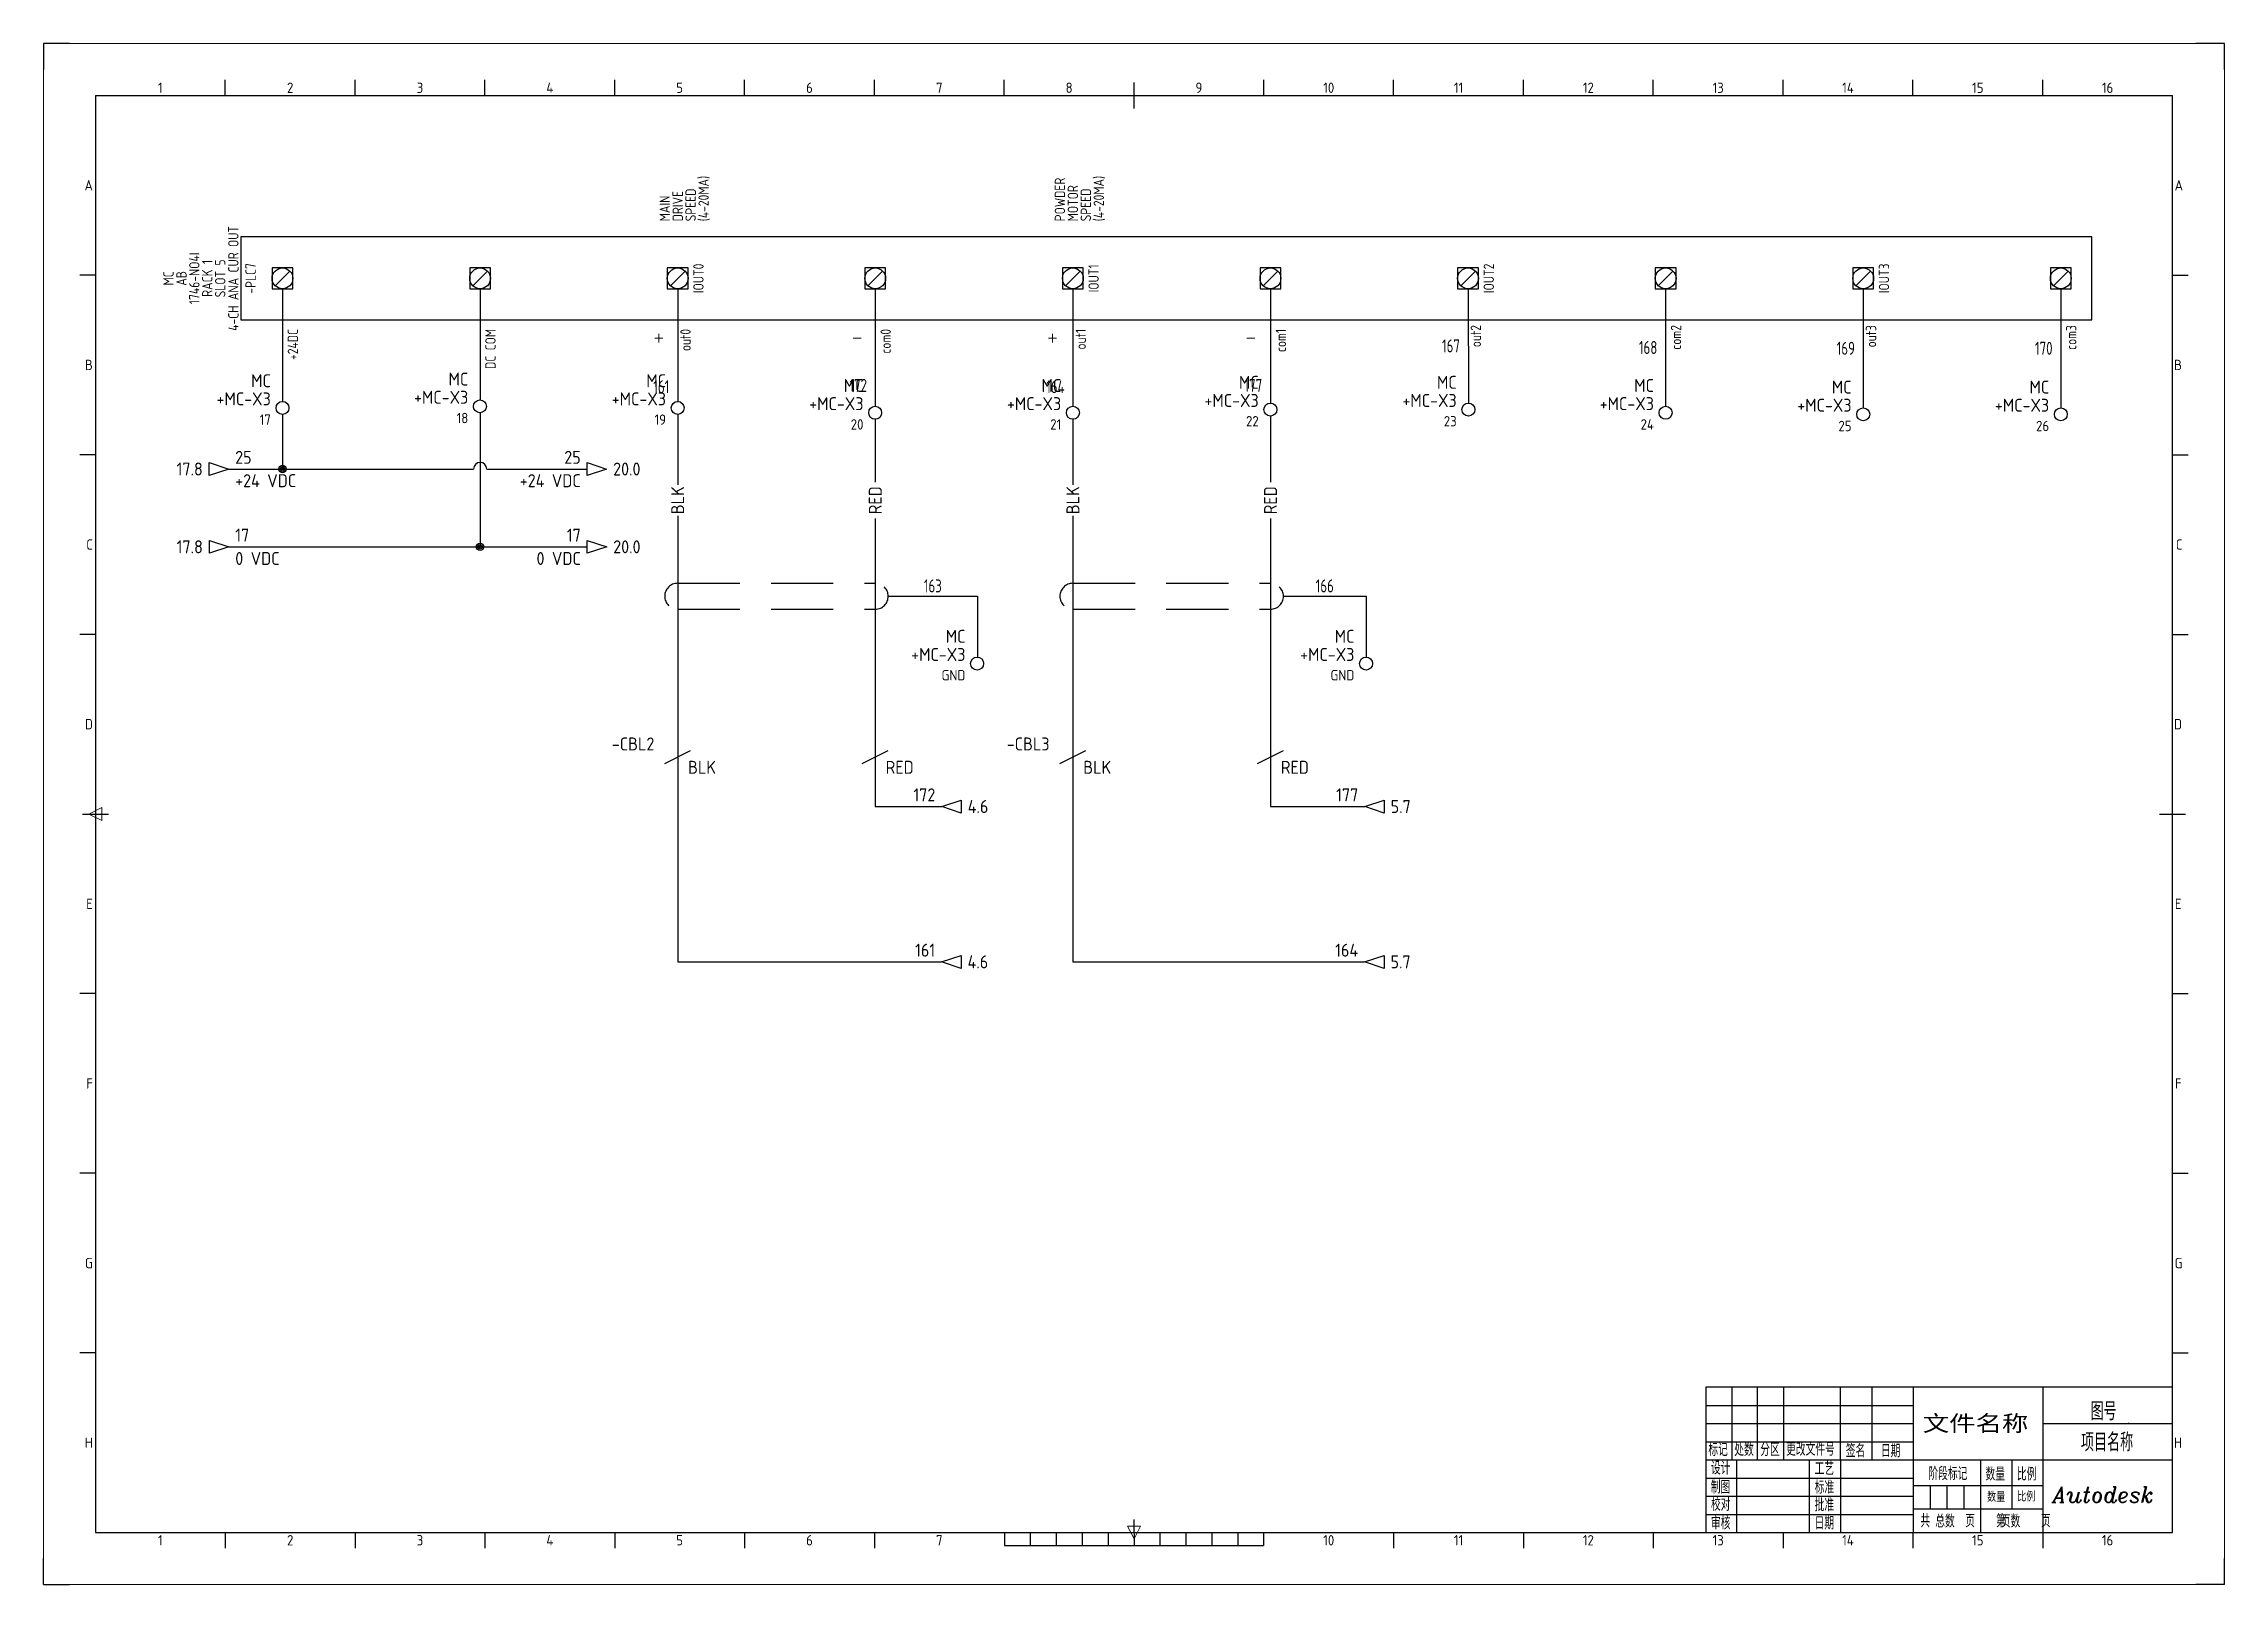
# Model space of a CAD drawing. Header units: millimetres. Extents: x 0 to 841, y 0 to 594.
import ezdxf
from ezdxf.enums import TextEntityAlignment as Align

# ---------------------------------------------------------------- set-up
doc = ezdxf.new("R2010")
doc.units = ezdxf.units.MM
doc.header["$LTSCALE"] = 12
doc.linetypes.add('DASHED', pattern=[0.75, 0.5, -0.25])
for name, color, linetype in [('AE_BOR', 1, 'Continuous'), ('BLK_1.0mm^2', 7, 'Continuous'), ('BLU_1.0mm^2', 5, 'Continuous'), ('DESC', 150, 'Continuous'), ('GRN_1.0mm^2', 3, 'Continuous'), ('GRN_2.5mm^2', 3, 'Continuous'), ('GRY_0.5mm^2', 9, 'Continuous'), ('LINK', 9, 'DASHED'), ('LOC', 8, 'Continuous'), ('MISC', 7, 'Continuous'), ('RED_1.0mm^2', 1, 'Continuous'), ('SYMS', 7, 'Continuous'), ('TAGS', 150, 'Continuous'), ('TERMS', 123, 'Continuous'), ('WIRENO', 72, 'Continuous'), ('WIREREF', 52, 'Continuous'), ('WIREREF_DEST', 52, 'Continuous'), ('XREF', 7, 'Continuous'), ('图框_外框线', 7, 'Continuous'), ('图框_标题栏属性', 1, 'Continuous'), ('图框_标题栏文字', 6, 'Continuous')]:
    doc.layers.add(name, color=color, linetype=linetype)
doc.styles.get("Standard").update_dxf_attribs({"font": 'txt.shx', "bigfont": 'gbcbig.shx'})
doc.styles.add('WD', font='romans.shx', dxfattribs={"bigfont": 'gbcbig.shx'})
doc.styles.add('WD_IEC', font='isocp2.shx', dxfattribs={"width": 0.9, "height": 4, "bigfont": 'gbcbig.shx'})
doc.styles.add('工程字', font='gbenor.shx', dxfattribs={"bigfont": 'gbcbig.shx'})

msp = doc.modelspace()

# ---------------------------------------------------------------- texts
at = {"layer": 'SYMS', "ltscale": 4}
for s, p in [('+', (235, 478.75)), ('-', (311.5, 478.75)), ('+', (386.88, 478.75)), ('-', (463.38, 478.75))]:
    msp.add_text(s, height=4, dxfattribs=at).set_placement(p)

# ---------------------------------------------------------------- blocks, each defined once
blk = doc.blocks.new('gb_a1')
for p, q in [((20, 574), (20, 20)), ((20, 574), (821, 574)), ((821, 20), (821, 574)), ((20, 20), (821, 20))]:
    blk.add_line(p, q)
at = {"layer": 'AE_BOR', "lineweight": 30}
for p, q in [((10, 594), (0, 594)), ((0, 594), (0, 584)), ((841, 594), (830, 594)), ((841, 584), (841, 594)), ((0, 0), (0, 10)), ((841, 0), (841, 10)), ((0, 0), (10, 0)), ((841, 0), (830, 0))]:
    blk.add_line(p, q, dxfattribs=at)
at = {"layer": 'AE_BOR', "color": 1, "lineweight": 15}
for p, q in [((0, 594), (841, 594)), ((0, 0), (0, 594)), ((841, 594), (841, 0)), ((17.5, 297), (22.5, 299.5)), ((22.5, 294.5), (17.5, 297)), ((22.5, 299.5), (22.5, 294.5)), ((420.5, 17.5), (418, 22.5)), ((418, 22.5), (423, 22.5)), ((423, 22.5), (420.5, 17.5)), ((841, 0), (0, 0))]:
    blk.add_line(p, q, dxfattribs=at)
at = {"layer": 'AE_BOR'}
for p, q in [((70.0625, 574), (70.0625, 580)), ((120.125, 574), (120.125, 580)), ((170.1875, 574), (170.1875, 580)), ((220.25, 574), (220.25, 580)), ((270.3125, 574), (270.3125, 580)), ((320.375, 574), (320.375, 580)), ((370.4375, 574), (370.4375, 580)), ((470.5625, 574), (470.5625, 580)), ((520.625, 574), (520.625, 580)), ((570.6875, 574), (570.6875, 580)), ((620.75, 574), (620.75, 580)), ((670.8125, 574), (670.8125, 580)), ((720.875, 574), (720.875, 580)), ((770.9375, 574), (770.9375, 580)), ((20, 504.75), (14, 504.75)), ((821, 504.75), (827, 504.75)), ((20, 435.5), (14, 435.5)), ((821, 435.5), (827, 435.5)), ((20, 366.25), (14, 366.25)), ((821, 366.25), (827, 366.25)), ((20, 227.75), (14, 227.75)), ((821, 227.75), (827, 227.75)), ((20, 158.5), (14, 158.5)), ((821, 158.5), (827, 158.5)), ((20, 89.25), (14, 89.25)), ((821, 89.25), (827, 89.25)), ((70.0625, 20), (70.0625, 14)), ((120.125, 20), (120.125, 14)), ((170.1875, 20), (170.1875, 14)), ((220.25, 20), (220.25, 14)), ((270.3125, 20), (270.3125, 14)), ((320.375, 20), (320.375, 14)), ((520.625, 20), (520.625, 14)), ((570.6875, 20), (570.6875, 14)), ((620.75, 20), (620.75, 14)), ((670.8125, 20), (670.8125, 14)), ((720.875, 20), (720.875, 14)), ((770.9375, 20), (770.9375, 14))]:
    blk.add_line(p, q, dxfattribs=at)
at = {"layer": 'AE_BOR', "color": 2, "lineweight": 30}
for p, q in [((420.5, 574), (420.5, 579)), ((420.5, 569), (420.5, 574)), ((15, 297), (25, 297)), ((816, 297), (826, 297)), ((370.5, 20), (370.5, 15)), ((380.5, 20), (380.5, 15)), ((390.5, 20), (390.5, 15)), ((400.5, 20), (400.5, 15)), ((410.5, 20), (410.5, 15)), ((420.5, 20), (420.5, 25)), ((420.5, 20), (420.5, 15)), ((430.5, 20), (430.5, 15)), ((440.5, 20), (440.5, 15)), ((450.5, 20), (450.5, 15)), ((460.5, 20), (460.5, 15)), ((470.5, 20), (470.5, 15)), ((370.5, 15), (470.5, 15))]:
    blk.add_line(p, q, dxfattribs=at)
at = {"layer": 'AE_BOR', "style": 'WD_IEC'}
for s, p in [('1', (45.03125, 575)), ('2', (95.09375, 575)), ('3', (145.15625, 575)), ('4', (195.21875, 575)), ('5', (245.28125, 575)), ('6', (295.34375, 575)), ('7', (345.40625, 575)), ('8', (395.46875, 575)), ('9', (445.53125, 575)), ('10', (495.59375, 575)), ('11', (545.65625, 575)), ('12', (595.71875, 575)), ('13', (645.78125, 575)), ('14', (695.84375, 575)), ('15', (745.90625, 575)), ('16', (795.96875, 575)), ('1', (45.03125, 15)), ('2', (95.09375, 15)), ('3', (145.15625, 15)), ('4', (195.21875, 15)), ('5', (245.28125, 15)), ('6', (295.34375, 15)), ('7', (345.40625, 15)), ('10', (495.59375, 15)), ('11', (545.65625, 15)), ('12', (595.71875, 15)), ('13', (645.78125, 15)), ('14', (695.84375, 15)), ('15', (745.90625, 15)), ('16', (795.96875, 15))]:
    blk.add_text(s, height=4, dxfattribs=at).set_placement(p, align=Align.CENTER)
for s, p in [('A', (19, 539.375)), ('A', (825.04762, 539.375)), ('B', (19, 470.125)), ('B', (824.66667, 470.125)), ('C', (19, 400.875)), ('C', (824.85714, 400.875)), ('D', (19, 331.625)), ('D', (824.66667, 331.625)), ('E', (19, 262.375)), ('E', (824.47619, 262.375)), ('F', (19, 193.125)), ('F', (824.47619, 193.125)), ('G', (19, 123.875)), ('G', (824.85714, 123.875)), ('H', (19, 54.625)), ('H', (824.66667, 54.625))]:
    blk.add_text(s, height=4, dxfattribs=at).set_placement(p, align=Align.MIDDLE_RIGHT)
blk = doc.blocks.new('PLCIO_4641')
at = {"layer": 'SYMS', "ltscale": 4}
for p, q in [((-16, 16), (-16, -16)), ((697.8, 16), (-16, 16)), ((697.8, -16), (697.8, 16)), ((-16, -16), (697.8, -16))]:
    blk.add_line(p, q, dxfattribs=at)
at = {"layer": 'SYMS'}
for p, q in [((-4, 4), (-4, -4)), ((4, 4), (-4, 4)), ((-2.83, -2.83), (2.83, 2.83)), ((4, -4), (4, 4)), ((72.2, 4), (72.2, -4)), ((80.2, 4), (72.2, 4)), ((73.37, -2.83), (79.03, 2.83)), ((80.2, -4), (80.2, 4)), ((148.4, 4), (148.4, -4)), ((156.4, 4), (148.4, 4)), ((149.57, -2.83), (155.23, 2.83)), ((156.4, -4), (156.4, 4)), ((224.6, 4), (224.6, -4)), ((232.6, 4), (224.6, 4)), ((225.77, -2.83), (231.43, 2.83)), ((232.6, -4), (232.6, 4)), ((300.8, 4), (300.8, -4)), ((308.8, 4), (300.8, 4)), ((301.97, -2.83), (307.63, 2.83)), ((308.8, -4), (308.8, 4)), ((377, 4), (377, -4)), ((385, 4), (377, 4)), ((378.17, -2.83), (383.83, 2.83)), ((385, -4), (385, 4)), ((453.2, 4), (453.2, -4)), ((461.2, 4), (453.2, 4)), ((454.37, -2.83), (460.03, 2.83)), ((461.2, -4), (461.2, 4)), ((529.4, 4), (529.4, -4)), ((537.4, 4), (529.4, 4)), ((530.57, -2.83), (536.23, 2.83)), ((537.4, -4), (537.4, 4)), ((605.6, 4), (605.6, -4)), ((613.6, 4), (605.6, 4)), ((606.77, -2.83), (612.43, 2.83)), ((613.6, -4), (613.6, 4)), ((681.8, 4), (681.8, -4)), ((689.8, 4), (681.8, 4)), ((682.97, -2.83), (688.63, 2.83)), ((689.8, -4), (689.8, 4)), ((-4, -4), (4, -4)), ((72.2, -4), (80.2, -4)), ((148.4, -4), (156.4, -4)), ((224.6, -4), (232.6, -4)), ((300.8, -4), (308.8, -4)), ((377, -4), (385, -4)), ((453.2, -4), (461.2, -4)), ((529.4, -4), (537.4, -4)), ((605.6, -4), (613.6, -4)), ((681.8, -4), (689.8, -4))]:
    blk.add_line(p, q, dxfattribs=at)
for centre in [(0, 0), (76.2, 0), (152.4, 0), (228.6, 0), (304.8, 0), (381, 0), (457.2, 0), (533.4, 0), (609.6, 0), (685.8, 0)]:
    blk.add_circle(centre, 4, dxfattribs=at)
at = {"layer": 'SYMS', "style": 'WD_IEC', "width": 0.9}
for tag, p in [('DESCA03', (149.4, 22)), ('DESCB03', (154.4, 22)), ('DESCC03', (159.4, 22)), ('DESCD03', (164.4, 22)), ('DESCE03', (169.4, 22)), ('DESCA05', (301.8, 22)), ('DESCB05', (306.8, 22)), ('DESCC05', (311.8, 22)), ('DESCD05', (316.8, 22)), ('DESCE05', (321.8, 22)), ('DESCA07', (454.2, 22)), ('DESCB07', (459.2, 22)), ('DESCC07', (464.2, 22)), ('DESCD07', (469.2, 22)), ('DESCE07', (474.2, 22)), ('DESCA09', (606.6, 22)), ('DESCB09', (611.6, 22)), ('DESCC09', (616.6, 22)), ('DESCD09', (621.6, 22)), ('DESCE09', (626.6, 22))]:
    blk.add_attdef(tag, p, '', height=4, rotation=90, dxfattribs=at)
at = {"layer": 'SYMS', "style": 'WD_IEC'}
for tag, width, p in [('INST', 0.8, (-47, 0)), ('LOC', 0.8, (-42, 0)), ('MFG', 0.8, (-37, 0)), ('CAT', 0.8, (-32, 0)), ('LINE1', 0.9, (-27, 0)), ('LINE2', 0.9, (-22, 0)), ('DESC', 0.9, (-16.95, 0)), ('TAG', 0.8, (-10.29, 0)), ('TERM01', 0.9, (-5, 0)), ('TERM02', 0.9, (70.2, 0)), ('TERM03', 0.9, (146.4, 0)), ('TERM04', 0.9, (222.6, 0)), ('TERM05', 0.9, (298.8, 0)), ('TERM06', 0.9, (375, 0)), ('TERM07', 0.9, (451.2, 0)), ('TERM08', 0.9, (527.4, 0)), ('TERM09', 0.9, (603.6, 0)), ('TERM10', 0.9, (679.8, 0))]:
    blk.add_attdef(tag, text='', height=4, rotation=90, dxfattribs=dict(at, width=width)).set_placement(p, align=Align.CENTER)
at = {"layer": 'SYMS', "style": 'WD_IEC', "width": 0.8}
for tag, p in [('TAGA03', (158.4, 0)), ('TAGA05', (310.8, 0)), ('TAGA07', (463.2, 0)), ('TAGA09', (615.6, 0))]:
    blk.add_attdef(tag, text='', height=4, rotation=90, dxfattribs=at).set_placement(p, align=Align.TOP_CENTER)
at = {"layer": 'SYMS', "linetype": 'Continuous', "style": 'WD_IEC', "width": 0.9, "flags": 9}
blk.add_attdef('ASSYCODE', text='', height=0.64, rotation=90, dxfattribs=at).set_placement((-34.28, -7.36), align=Align.CENTER)
at = {"layer": 'SYMS', "style": 'WD_IEC', "width": 0.9, "flags": 1}
for tag, p in [('X8TERM01', (0, -4)), ('X8TERM02', (76.2, -4)), ('X8TERM03', (152.4, -4)), ('X8TERM04', (228.6, -4)), ('X8TERM05', (304.8, -4)), ('X8TERM06', (381, -4)), ('X8TERM07', (457.2, -4)), ('X8TERM08', (533.4, -4)), ('X8TERM09', (609.6, -4)), ('X8TERM10', (685.8, -4))]:
    blk.add_attdef(tag, text='', height=0.64, rotation=90, dxfattribs=at).set_placement(p, align=Align.RIGHT)
at = {"layer": 'SYMS', "style": 'WD_IEC', "width": 0.9}
for tag, p in [('TERMDESC01', (2, -6)), ('TERMDESC02', (78.2, -6)), ('TERMDESC03', (153.4, -6)), ('TERMDESC04', (230.6, -6)), ('TERMDESC05', (305.8, -6)), ('TERMDESC06', (383, -6)), ('TERMDESC07', (458.2, -6)), ('TERMDESC08', (535.4, -6)), ('TERMDESC09', (610.6, -6)), ('TERMDESC10', (687.8, -6))]:
    blk.add_attdef(tag, text='', height=4, rotation=90, dxfattribs=at).set_placement(p, align=Align.TOP_RIGHT)
blk = doc.blocks.new('VW02')
for p, q in [((-2.5, -1.25), (2.5, 1.25)), ((0, 1.25), (0, -1.25))]:
    blk.add_line(p, q)
at = {"style": 'WD_IEC', "flags": 1}
for tag, height, p in [('INST', 2.5, (-4.5, 8.25)), ('LOC', 2.5, (-4.5, 4.75)), ('XREF', 2.7, (-4.5, -3.75)), ('DESC1', 2.5, (-4.5, -7.75)), ('DESC3', 2.5, (-4.5, -14.75)), ('DESC2', 2.5, (-4.5, -11.25))]:
    blk.add_attdef(tag, text='', height=height, dxfattribs=at).set_placement(p, align=Align.RIGHT)
at = {"style": 'WD_IEC'}
blk.add_attdef('TAG2', text='', height=2.5, dxfattribs=at).set_placement((-4.5, 1.25), align=Align.RIGHT)
at = {"style": 'WD_IEC', "flags": 1}
for tag, p, height in [('X4LINK', (-1, 0), 0.32), ('X2TERM01', (0, 1.25), 0.32), ('X1LINK', (1, 0), 0.32), ('X8TERM01', (0, -1.25), 0.32), ('FAMILY', (3.06, -11.76), 1)]:
    blk.add_attdef(tag, p, '', height=height, dxfattribs=at)
at = {"style": 'WD_IEC'}
blk.add_attdef('RATING1', text='', height=2.5, dxfattribs=at).set_placement((2, -2), align=Align.MIDDLE_LEFT)
blk = doc.blocks.new('VT0_LGENERIC')
at = {"style": 'WD_IEC'}
blk.add_attdef('COLOR', text='', height=2.5, rotation=90, dxfattribs=at).set_placement((0, 0), align=Align.MIDDLE_CENTER)
at = {"style": 'WD_IEC', "flags": 1}
for tag, p, height in [('X2TERM01', (0, 4), 0.16), ('X2_TINY_DOT_DONT_REMOVE', (0, 4), 0.0001), ('X8TERM01', (0, -4), 0.16), ('X8_TINY_DOT_DONT_REMOVE', (0, -4), 0.0001)]:
    blk.add_attdef(tag, p, '', height=height, rotation=90, dxfattribs=at)
blk = doc.blocks.new('HA1S1')
blk.add_lwpolyline([(0, 1.25), (3.75, 0), (0, -1.25)], close=True)
at = {"style": 'WD_IEC'}
for tag, height, flags, p in [('WIRENO', 2.5, 8, (-1.25, 1)), ('SIGCODE', 1, 1, (5, 1.8))]:
    blk.add_attdef(tag, text='', height=height, dxfattribs=dict(at, flags=flags)).set_placement(p, align=Align.RIGHT)
at = {"style": 'WD_IEC', "flags": 1}
blk.add_attdef('X4TERM01', (0, 0), '', height=0.32, dxfattribs=at)
at = {"style": 'WD_IEC'}
blk.add_attdef('XREF', text='', height=2.5, dxfattribs=at).set_placement((5, 0), align=Align.MIDDLE_LEFT)
blk.add_attdef('DESC1', text='', height=2.5, dxfattribs=at).set_placement((-1.25, -1), align=Align.TOP_RIGHT)
blk = doc.blocks.new('VW01')
for p, q in [((-2.5, -1.25), (2.5, 1.25)), ((0, 1.25), (0, -1.25))]:
    blk.add_line(p, q)
at = {"style": 'WD_IEC', "flags": 1}
for tag, height, p in [('INST', 2.5, (-4.5, 8.25)), ('LOC', 2.5, (-4.5, 4.75)), ('XREF', 2.7, (-4.5, -3.75)), ('DESC1', 2.5, (-4.5, -7.75)), ('DESC3', 2.5, (-4.5, -14.75)), ('DESC2', 2.5, (-4.5, -11.25))]:
    blk.add_attdef(tag, text='', height=height, dxfattribs=at).set_placement(p, align=Align.RIGHT)
at = {"style": 'WD_IEC'}
blk.add_attdef('TAG1', text='', height=2.5, dxfattribs=at).set_placement((-4.5, 1.25), align=Align.RIGHT)
at = {"style": 'WD_IEC', "flags": 1}
for tag, p, height in [('X4LINK', (-1, 0), 0.32), ('X2TERM01', (0, 1.25), 0.32), ('X1LINK', (1, 0), 0.32), ('X8TERM01', (0, -1.25), 0.32), ('MFG', (3.06, -7.26), 1), ('CAT', (3.06, -8.76), 1), ('ASSYCODE', (3.06, -10.26), 1), ('FAMILY', (3.06, -11.76), 1), ('CATDESC', (3.06, -13.26), 1)]:
    blk.add_attdef(tag, p, '', height=height, dxfattribs=at)
at = {"style": 'WD_IEC'}
blk.add_attdef('RATING1', text='', height=2.5, dxfattribs=at).set_placement((2, -2), align=Align.MIDDLE_LEFT)
blk = doc.blocks.new('VS0_11')
blk.add_line((0, 1.25), (0, -1.25))
at = {"linetype": 'DASHED'}
blk.add_arc((0, 0), 2.5, 90, 270, dxfattribs=at)
at = {"style": 'WD_IEC', "flags": 1}
for tag, p in [('X1LINKR', (0, 2.5)), ('X2TERM01', (0, 1.25)), ('X8TERM01', (0, -1.25)), ('X1LINKL', (0, -2.5))]:
    blk.add_attdef(tag, p, '', height=0.32, dxfattribs=at)
blk = doc.blocks.new('VS0_21')
blk.add_line((0, 1.25), (0, -1.25))
at = {"linetype": 'DASHED'}
blk.add_arc((0, 0), 2.5, 270, 90, dxfattribs=at)
at = {"style": 'WD_IEC', "flags": 1}
blk.add_attdef('X1TERMDESC02', text='', height=2, rotation=90, dxfattribs=at).set_placement((3.76, 0.25), align=Align.TOP_LEFT)
for tag, p in [('WD_NOTJUMPERED', (2.5, 1.79)), ('X1TERM02', (2.5, 0))]:
    blk.add_attdef(tag, p, '', height=0.32, rotation=90, dxfattribs=at)
for tag, p in [('X4LINKR', (0, 2.5)), ('X2TERM01', (0, 1.25)), ('X8TERM01', (0, -1.25)), ('X4LINKL', (0, -2.5))]:
    blk.add_attdef(tag, p, '', height=0.32, dxfattribs=at)
blk = doc.blocks.new('HA1D3')
blk.add_lwpolyline([(0, 0), (-3.75, -1.25), (-3.75, 1.25)], close=True)
at = {"style": 'WD_IEC'}
blk.add_attdef('XREF', text='', height=2.5, dxfattribs=at).set_placement((-5, 0), align=Align.MIDDLE_RIGHT)
at = {"style": 'WD_IEC', "flags": 1}
blk.add_attdef('SIGCODE', text='', height=1, dxfattribs=at).set_placement((-2.5, 1.8), align=Align.RIGHT)
at = {"style": 'WD_IEC'}
for tag, p, height, flags in [('X1TERM01', (0, 0), 0.32, 1), ('WIRENO', (1.25, 1), 2.5, 8)]:
    blk.add_attdef(tag, p, '', height=height, dxfattribs=dict(at, flags=flags))
blk.add_attdef('DESC1', text='', height=2.5, dxfattribs=at).set_placement((1.25, -1), align=Align.TOP_LEFT)
blk = doc.blocks.new('WD_WNV')
at = {"linetype": 'Continuous', "style": 'WD_IEC', "width": 0.8}
blk.add_attdef('WIRENO', text='', height=2.5, dxfattribs=at).set_placement((-1.6, 0), align=Align.MIDDLE_RIGHT)
at = {"style": 'WD_IEC', "flags": 1}
for tag, p in [('W08USER', (-1, 0.375)), ('W04USER', (-1, 0.875)), ('W05USER', (-1, 0.75)), ('W09USER', (-1, 0.25)), ('W03USER', (-1, 1)), ('W06USER', (-1, 0.625)), ('W07USER', (-1, 0.5)), ('W02USER', (-1, 1.125)), ('W01USER', (-1, 1.25)), ('W10USER', (-1, 0.125))]:
    blk.add_attdef(tag, text='', height=0.08, dxfattribs=at).set_placement(p, align=Align.CENTER)
blk = doc.blocks.new('WD_WNH')
at = {"linetype": 'Continuous', "style": 'WD_IEC', "width": 0.8}
blk.add_attdef('WIRENO', text='', height=2.5, dxfattribs=at).set_placement((0, 0.75), align=Align.CENTER)
at = {"style": 'WD_IEC', "flags": 1}
for tag, p in [('W08USER', (0, 0.375)), ('W04USER', (0, 0.875)), ('W05USER', (0, 0.75)), ('W09USER', (0, 0.25)), ('W03USER', (0, 1)), ('W06USER', (0, 0.625)), ('W07USER', (0, 0.5)), ('W02USER', (0, 1.125)), ('W01USER', (0, 1.25)), ('W10USER', (0, 0.125))]:
    blk.add_attdef(tag, text='', height=0.08, dxfattribs=at).set_placement(p, align=Align.CENTER)
blk = doc.blocks.new('HA1D1')
blk.add_lwpolyline([(0, 0), (3.75, 1.25), (3.75, -1.25)], close=True)
at = {"style": 'WD_IEC'}
for tag, height, flags, p in [('WIRENO', 2.5, 8, (-1.25, 1)), ('SIGCODE', 1, 1, (5, 1.8))]:
    blk.add_attdef(tag, text='', height=height, dxfattribs=dict(at, flags=flags)).set_placement(p, align=Align.RIGHT)
at = {"style": 'WD_IEC', "flags": 1}
blk.add_attdef('X4TERM01', (0, 0), '', height=0.32, dxfattribs=at)
at = {"style": 'WD_IEC'}
blk.add_attdef('XREF', text='', height=2.5, dxfattribs=at).set_placement((5, 0), align=Align.MIDDLE_LEFT)
blk.add_attdef('DESC1', text='', height=2.5, dxfattribs=at).set_placement((-1.25, -1), align=Align.TOP_RIGHT)
blk = doc.blocks.new('CorpLogoBlock')
at = {"insert": (-46.09, 17.54), "char_height": 6, "width": 37.2055, "attachment_point": 1, "style": '工程字'}
blk.add_mtext('{\\Fitalic|c0;Autodesk}', dxfattribs=at)
blk = doc.blocks.new('GB_TitleBlock')
at = {"lineweight": -3}
for p, q in [((-50, 42), (0, 42)), ((-50, 28), (0, 28))]:
    blk.add_line(p, q, dxfattribs=at)
blk.add_point((-16.99, 42), dxfattribs=at)
at = {"layer": '图框_外框线'}
for p, q in [((-170, 56), (-170, 28)), ((-160, 28), (-160, 56)), ((-150, 56), (-150, 28)), ((-128, 28), (-128, 56)), ((-116, 56), (-116, 28)), ((-100, 56), (-100, 0)), ((-50, 56), (-50, 0)), ((-180, 49), (-100, 49)), ((-180, 42), (-100, 42)), ((-180, 35), (-100, 35)), ((-180, 28), (-50, 28)), ((-168, 0), (-168, 28)), ((-140, 0), (-140, 28)), ((-128, 28), (-128, 0)), ((-74, 28), (-74, 0)), ((-62, 28), (-62, 9)), ((-180, 21), (-100, 21)), ((-50, 18), (-100, 18)), ((-93.5, 18), (-93.5, 9)), ((-87, 18), (-87, 9)), ((-80.5, 18), (-80.5, 9)), ((-180, 14), (-100, 14)), ((-50, 9), (-100, 9)), ((-180, 7), (-100, 7))]:
    blk.add_line(p, q, dxfattribs=at)
blk.add_lwpolyline([(0, 56), (-180, 56), (-180, 0), (0, 0), (0, 56)], dxfattribs=at)
at = {"style": 'WD', "flags": 1}
blk.add_attdef('WD_TB', (-168.38, 50.46), '', height=2, dxfattribs=at)
at = {"layer": '图框_标题栏属性', "style": '工程字'}
for tag, p in [('REV3', (-179.58, 50.91)), ('REV2', (-179.43, 43.49)), ('REV1', (-179.43, 36.77))]:
    blk.add_attdef(tag, p, '', height=3, dxfattribs=at)
for tag, height, width, p, p2 in [('REV3DET', 3, 13.288798, (-148.76, 50.77), (-130.49, 50.77)), ('BY3', 3, 6.930672, (-126.95, 50.77), (-117.42, 50.77)), ('RD3', 3, 9.096075, (-114.66, 50.77), (-102.16, 50.77)), ('REV2DET', 3, 1.39216, (-148.76, 43.77), (-130.49, 43.77)), ('BY2', 3, 6.930672, (-126.95, 43.77), (-117.42, 43.77)), ('RD2', 3, 9.096075, (-114.66, 43.77), (-102.16, 43.77)), ('文件名称', 7, 2.04191, (-96.3, 38.33), (-55.63, 38.33)), ('REV1DET', 3, 13.288798, (-148.76, 36.77), (-130.49, 36.77)), ('BY1', 3, 6.930672, (-126.95, 36.77), (-117.42, 36.77)), ('RD1', 3, 9.096075, (-114.66, 36.77), (-102.16, 36.77))]:
    blk.add_attdef(tag, text='', height=height, dxfattribs=dict(at, width=width)).set_placement(p, p2, align=Align.FIT)
for tag, p in [('图号', (-26.57, 46.93)), ('项目名称', (-25.25, 35.16))]:
    blk.add_attdef(tag, text='', height=7, dxfattribs=at).set_placement(p, align=Align.MIDDLE)
at = {"layer": '图框_标题栏属性', "lineweight": -3}
for tag, p in [('设计', (-163.59, 22.3)), ('工艺', (-123.59, 22.3)), ('制图', (-163.59, 15.3)), ('标准', (-123.59, 15.3)), ('校对', (-163.59, 8.3)), ('批准', (-123.59, 8.3)), ('审核', (-163.59, 1.3)), ('日期', (-123.59, 1.3))]:
    blk.add_attdef(tag, p, '', height=5, dxfattribs=at)
at = {"layer": '图框_标题栏属性', "style": '工程字'}
for tag, height, p in [('数量', 3.5, (-68.02, 13.58)), ('比例', 3.5, (-56.4, 13.74)), ('总数', 5, (-87.74, 4.36)), ('页数', 5, (-62.45, 4.36))]:
    blk.add_attdef(tag, text='', height=height, dxfattribs=at).set_placement(p, align=Align.MIDDLE_CENTER)
at = {"layer": '图框_标题栏文字', "style": '工程字'}
for s, p in [('标记', (-179, 29.44)), ('处数', (-169, 29.44)), ('分区', (-159, 29.44)), ('更改文件号', (-149, 29.59)), ('签名', (-126, 29)), ('日期', (-112.47, 28.98)), ('设计', (-177.99, 22.35)), ('工艺', (-138.02, 22.15)), ('阶段标记', (-94.11, 20.2)), ('数量', (-72.11, 20)), ('比例', (-60, 20)), ('制图', (-178.04, 15.02)), ('标准', (-137.99, 14.92)), ('校对', (-177.99, 8.33)), ('批准', (-138.02, 8.15)), ('审核', (-177.99, 1.15)), ('日期', (-138.02, 1.15)), ('共     页   第     页', (-97.24, 2))]:
    blk.add_text(s, height=5, dxfattribs=at).set_placement(p)
blk = doc.blocks.new('wddot')
for radius in [0.72, 0.449, 0.223]:
    blk.add_circle((0, 0), radius)
blk = doc.blocks.new('VT0002')
blk.add_circle((0, 0), 1.25)
at = {"style": 'WD_IEC'}
for tag, p in [('INST', (-2.25, 7.5)), ('LOC', (-2.25, 4))]:
    blk.add_attdef(tag, text='', height=2.5, dxfattribs=at).set_placement(p, align=Align.RIGHT)
at = {"style": 'WD_IEC', "flags": 1}
for tag, p, height in [('ASSYCODE', (2.75, 10.75), 1), ('CATDESC', (2.75, 9.25), 1), ('MFG', (2.75, 7.25), 1.5), ('CAT', (2.75, 4.75), 1.5), ('X4TERM01', (-1.25, 0), 0.32), ('X4PIN01', (-1.25, 1), 0.4), ('X4TERMDESC01', (-1.25, 0.5), 0.4), ('X2TERM01', (0, 1.25), 0.32), ('X2PIN01', (0, 2.25), 0.4), ('X2TERMDESC01', (0, 1.75), 0.4), ('X8PIN01', (0, -0.25), 0.4), ('X1TERM01', (1.25, 0), 0.32), ('X1PIN01', (1.25, 1), 0.4), ('X1TERMDESC01', (1.25, 0.5), 0.4), ('X8TERM01', (0, -1.25), 0.32), ('X8TERMDESC01', (0, -0.75), 0.4), ('STRIPSEQ', (0, -3), 0.4), ('LINKTERM', (0, -2), 0.4)]:
    blk.add_attdef(tag, p, '', height=height, dxfattribs=at)
at = {"style": 'WD_IEC', "flags": 8}
for tag, height, p in [('TAGSTRIP', 2.5, (-2.25, 0.5)), ('TERM01', 2, (-2.25, -3.25))]:
    blk.add_attdef(tag, text='', height=height, dxfattribs=at).set_placement(p, align=Align.RIGHT)

# ---------------------------------------------------------------- linework, layer by layer
at = {"layer": 'BLK_1.0mm^2', "ltscale": 4}
for p, q in [((244.52, 451.04), (244.52, 423.96)), ((396.93, 449.19), (396.93, 423.96)), ((244.52, 411.94), (244.52, 383.44)), ((396.93, 411.94), (396.93, 383.44)), ((244.52, 378.44), (244.52, 321.5)), ((396.93, 378.44), (396.93, 321.5)), ((244.52, 316.5), (244.52, 240)), ((396.93, 316.5), (396.93, 240)), ((244.52, 240), (346.32, 240)), ((396.93, 240), (509.44, 240))]:
    msp.add_line(p, q, dxfattribs=at)
at = {"layer": 'BLU_1.0mm^2', "ltscale": 4}
for p, q in [((92.12, 451.04), (92.12, 430)), ((71.38, 430), (165.79, 430)), ((170.87, 430), (209.63, 430))]:
    msp.add_line(p, q, dxfattribs=at)
msp.add_arc((168.33, 430), 2.54, 0, 180, dxfattribs=at)
at = {"layer": 'GRN_1.0mm^2', "ltscale": 4}
msp.add_line((168.32, 451.66), (168.32, 400), dxfattribs=at)
at = {"layer": 'GRN_2.5mm^2'}
msp.add_line((71.41, 400), (209.66, 400), dxfattribs=at)
at = {"layer": 'GRN_2.5mm^2', "ltscale": 4}
for p, q in [((325.73, 380.94), (360.1, 380.94)), ((360.1, 380.94), (360.1, 357.5)), ((478.12, 380.94), (510, 380.94)), ((510, 380.94), (510, 357.5))]:
    msp.add_line(p, q, dxfattribs=at)
at = {"layer": 'GRY_0.5mm^2', "ltscale": 4}
for p, q in [((92.12, 499.5), (92.12, 456.04)), ((168.32, 499.5), (168.32, 456.66)), ((244.52, 499.5), (244.52, 456.04)), ((320.73, 499.5), (320.73, 454.19)), ((396.93, 499.5), (396.93, 454.19)), ((473.12, 499.5), (473.13, 455.42)), ((549.32, 499.5), (549.45, 455.42)), ((625.52, 499.5), (625.52, 454.19)), ((701.73, 499.5), (701.73, 453.59)), ((777.93, 499.5), (777.93, 453.59))]:
    msp.add_line(p, q, dxfattribs=at)
at = {"layer": 'LINK', "ltscale": 4}
for points in [[(244.52, 385.94), (320.73, 385.94)], [(396.93, 385.94), (473.12, 385.94)], [(244.52, 375.94), (320.73, 375.94)], [(396.93, 375.94), (473.12, 375.94)]]:
    msp.add_lwpolyline(points, dxfattribs=at)
at = {"layer": 'RED_1.0mm^2', "ltscale": 4}
for p, q in [((320.73, 449.19), (320.73, 424.95)), ((473.12, 450.42), (473.13, 424.95)), ((320.73, 410.95), (320.73, 383.44)), ((473.13, 410.95), (473.12, 383.44)), ((320.73, 378.44), (320.73, 321.5)), ((473.12, 378.44), (473.12, 321.5)), ((320.73, 316.5), (320.73, 299.88)), ((473.12, 316.5), (473.12, 299.88)), ((320.73, 299.88), (346.38, 299.88)), ((473.12, 299.88), (509.5, 299.88))]:
    msp.add_line(p, q, dxfattribs=at)

# ---------------------------------------------------------------- block references
for name, p in [('gb_a1', (0, 0)), ('CorpLogoBlock', (821, 20))]:
    msp.add_blockref(name, p)
ref = msp.add_blockref('GB_TitleBlock', (821, 20))
ref.add_attrib('页数', '页数', dxfattribs={"layer": '图框_标题栏属性', "height": 5, "style": '工程字'}).set_placement((758.55, 24.36), align=Align.MIDDLE_CENTER)
ref.add_attrib('总数', '总数', dxfattribs={"layer": '图框_标题栏属性', "height": 5, "style": '工程字'}).set_placement((733.26, 24.36), align=Align.MIDDLE_CENTER)
ref.add_attrib('比例', '比例', dxfattribs={"layer": '图框_标题栏属性', "height": 3.5, "style": '工程字'}).set_placement((764.6, 33.74), align=Align.MIDDLE_CENTER)
ref.add_attrib('数量', '数量', dxfattribs={"layer": '图框_标题栏属性', "height": 3.5, "style": '工程字'}).set_placement((752.98, 33.58), align=Align.MIDDLE_CENTER)
ref.add_attrib('项目名称', '项目名称', dxfattribs={"layer": '图框_标题栏属性', "height": 7, "style": '工程字'}).set_placement((795.75, 55.16), align=Align.MIDDLE)
ref.add_attrib('图号', '图号', dxfattribs={"layer": '图框_标题栏属性', "height": 7, "style": '工程字'}).set_placement((794.43, 66.93), align=Align.MIDDLE)
ref.add_attrib('文件名称', '文件名称', dxfattribs={"layer": '图框_标题栏属性', "height": 7, "style": '工程字', "width": 2.04191}).set_placement((724.7, 58.33), (765.37, 58.33), align=Align.FIT)
at = {"layer": 'SYMS', "ltscale": 4}
ref = msp.add_blockref('PLCIO_4641', (92.12, 503.5), dxfattribs=at)
ref.add_attrib('TERMDESC01', '+24DC', dxfattribs={"layer": 'TERMS', "height": 4, "rotation": 90, "style": 'WD_IEC', "width": 0.9}).set_placement((94.12, 484), align=Align.TOP_RIGHT)
ref.add_attrib('LINE1', 'RACK 1', dxfattribs={"layer": 'MISC', "height": 4, "rotation": 90, "style": 'WD_IEC', "width": 0.9}).set_placement((65.12, 503.5), align=Align.CENTER)
ref.add_attrib('LINE2', 'SLOT 5', dxfattribs={"layer": 'MISC', "height": 4, "rotation": 90, "style": 'WD_IEC', "width": 0.9}).set_placement((70.12, 503.5), align=Align.CENTER)
ref.add_attrib('MFG', 'AB', dxfattribs={"layer": 'MISC', "height": 4, "rotation": 90, "style": 'WD_IEC', "width": 0.9}).set_placement((55.12, 503.5), align=Align.CENTER)
ref.add_attrib('LOC', 'MC', dxfattribs={"layer": 'LOC', "height": 4, "rotation": 90, "style": 'WD_IEC', "width": 0.9}).set_placement((50.12, 503.5), align=Align.CENTER)
ref.add_attrib('CAT', '1746-NO4I', dxfattribs={"layer": 'MISC', "height": 4, "rotation": 90, "style": 'WD_IEC', "width": 0.9}).set_placement((60.12, 503.5), align=Align.CENTER)
ref.add_attrib('DESC', '4-CH ANA CUR OUT', dxfattribs={"layer": 'DESC', "height": 4, "rotation": 90, "style": 'WD_IEC', "width": 0.9}).set_placement((75.18, 503.5), align=Align.CENTER)
ref.add_attrib('TAG', '-PLC7', dxfattribs={"layer": 'TAGS', "height": 4, "rotation": 90, "style": 'WD_IEC', "width": 0.9}).set_placement((81.84, 503.5), align=Align.CENTER)
ref.add_attrib('TERMDESC02', 'DC COM', dxfattribs={"layer": 'TERMS', "height": 4, "rotation": 90, "style": 'WD_IEC', "width": 0.9}).set_placement((170.32, 484), align=Align.TOP_RIGHT)
ref.add_attrib('TAGA03', 'IOUT0', dxfattribs={"layer": 'TAGS', "height": 4, "rotation": 90, "style": 'WD_IEC', "width": 0.9}).set_placement((250.53, 503.5), align=Align.TOP_CENTER)
ref.add_attrib('DESCA03', 'MAIN', (241.53, 525.5), dxfattribs={"layer": 'DESC', "height": 4, "rotation": 90, "style": 'WD_IEC', "width": 0.9})
ref.add_attrib('DESCB03', 'DRIVE', (246.53, 525.5), dxfattribs={"layer": 'DESC', "height": 4, "rotation": 90, "style": 'WD_IEC', "width": 0.9})
ref.add_attrib('TERMDESC03', 'out0', dxfattribs={"layer": 'TERMS', "height": 4, "rotation": 90, "style": 'WD_IEC', "width": 0.9}).set_placement((245.53, 484), align=Align.TOP_RIGHT)
ref.add_attrib('DESCC03', 'SPEED', (251.53, 525.5), dxfattribs={"layer": 'DESC', "height": 4, "rotation": 90, "style": 'WD_IEC', "width": 0.9})
ref.add_attrib('DESCD03', '(4-20MA)', (256.52, 525.5), dxfattribs={"layer": 'DESC', "height": 4, "rotation": 90, "style": 'WD_IEC', "width": 0.9})
ref.add_attrib('TERMDESC04', 'com0', dxfattribs={"layer": 'TERMS', "height": 4, "rotation": 90, "style": 'WD_IEC', "width": 0.9}).set_placement((322.73, 484), align=Align.TOP_RIGHT)
ref.add_attrib('TAGA05', 'IOUT1', dxfattribs={"layer": 'TAGS', "height": 4, "rotation": 90, "style": 'WD_IEC', "width": 0.9}).set_placement((402.93, 503.5), align=Align.TOP_CENTER)
ref.add_attrib('DESCA05', 'POWDER', (393.93, 525.5), dxfattribs={"layer": 'DESC', "height": 4, "rotation": 90, "style": 'WD_IEC', "width": 0.9})
ref.add_attrib('DESCB05', 'MOTOR', (398.93, 525.5), dxfattribs={"layer": 'DESC', "height": 4, "rotation": 90, "style": 'WD_IEC', "width": 0.9})
ref.add_attrib('TERMDESC05', 'out1', dxfattribs={"layer": 'TERMS', "height": 4, "rotation": 90, "style": 'WD_IEC', "width": 0.9}).set_placement((397.93, 484), align=Align.TOP_RIGHT)
ref.add_attrib('DESCC05', 'SPEED', (403.93, 525.5), dxfattribs={"layer": 'DESC', "height": 4, "rotation": 90, "style": 'WD_IEC', "width": 0.9})
ref.add_attrib('DESCD05', '(4-20MA)', (408.93, 525.5), dxfattribs={"layer": 'DESC', "height": 4, "rotation": 90, "style": 'WD_IEC', "width": 0.9})
ref.add_attrib('TERMDESC06', 'com1', dxfattribs={"layer": 'TERMS', "height": 4, "rotation": 90, "style": 'WD_IEC', "width": 0.9}).set_placement((475.12, 484), align=Align.TOP_RIGHT)
ref.add_attrib('TAGA07', 'IOUT2', dxfattribs={"layer": 'TAGS', "height": 4, "rotation": 90, "style": 'WD_IEC', "width": 0.9}).set_placement((555.32, 503.5), align=Align.TOP_CENTER)
ref.add_attrib('TERMDESC07', 'out2', dxfattribs={"layer": 'TERMS', "height": 4, "rotation": 90, "style": 'WD_IEC', "width": 0.9}).set_placement((550.32, 485.5), align=Align.TOP_RIGHT)
ref.add_attrib('TERMDESC08', 'com2', dxfattribs={"layer": 'TERMS', "height": 4, "rotation": 90, "style": 'WD_IEC', "width": 0.9}).set_placement((627.52, 485.5), align=Align.TOP_RIGHT)
ref.add_attrib('TAGA09', 'IOUT3', dxfattribs={"layer": 'TAGS', "height": 4, "rotation": 90, "style": 'WD_IEC', "width": 0.9}).set_placement((707.73, 503.5), align=Align.TOP_CENTER)
ref.add_attrib('TERMDESC09', 'out3', dxfattribs={"layer": 'TERMS', "height": 4, "rotation": 90, "style": 'WD_IEC', "width": 0.9}).set_placement((702.73, 485.5), align=Align.TOP_RIGHT)
ref.add_attrib('TERMDESC10', 'com3', dxfattribs={"layer": 'TERMS', "height": 4, "rotation": 90, "style": 'WD_IEC', "width": 0.9}).set_placement((779.93, 485.5), align=Align.TOP_RIGHT)
at = {"layer": 'SYMS'}
ref = msp.add_blockref('VT0002', (92.12, 453.54), dxfattribs=dict(at, xscale=2, yscale=2, zscale=2))
ref.add_attrib('TAGSTRIP', '+MC-X3', dxfattribs={"layer": 'TAGS', "height": 5, "style": 'WD_IEC', "flags": 8}).set_placement((87.62, 454.54), align=Align.RIGHT)
ref.add_attrib('LOC', 'MC', dxfattribs={"layer": 'LOC', "height": 5, "style": 'WD_IEC'}).set_placement((87.62, 461.54), align=Align.RIGHT)
ref.add_attrib('TERM01', '17', dxfattribs={"layer": 'TERMS', "height": 4, "style": 'WD_IEC', "flags": 8}).set_placement((87.62, 447.04), align=Align.RIGHT)
ref = msp.add_blockref('VT0002', (168.27, 454.16), dxfattribs=dict(at, xscale=2, yscale=2, zscale=2))
ref.add_attrib('TAGSTRIP', '+MC-X3', dxfattribs={"layer": 'TAGS', "height": 5, "style": 'WD_IEC', "flags": 8}).set_placement((163.77, 455.16), align=Align.RIGHT)
ref.add_attrib('LOC', 'MC', dxfattribs={"layer": 'LOC', "height": 5, "style": 'WD_IEC'}).set_placement((163.77, 462.16), align=Align.RIGHT)
ref.add_attrib('TERM01', '18', dxfattribs={"layer": 'TERMS', "height": 4, "style": 'WD_IEC', "flags": 8}).set_placement((163.77, 447.66), align=Align.RIGHT)
ref = msp.add_blockref('VT0002', (244.52, 453.54), dxfattribs=dict(at, xscale=2, yscale=2, zscale=2))
ref.add_attrib('TAGSTRIP', '+MC-X3', dxfattribs={"layer": 'TAGS', "height": 5, "style": 'WD_IEC', "flags": 8}).set_placement((240.03, 454.54), align=Align.RIGHT)
ref.add_attrib('LOC', 'MC', dxfattribs={"layer": 'LOC', "height": 5, "style": 'WD_IEC'}).set_placement((240.03, 461.54), align=Align.RIGHT)
ref.add_attrib('TERM01', '19', dxfattribs={"layer": 'TERMS', "height": 4, "style": 'WD_IEC', "flags": 8}).set_placement((240.03, 447.04), align=Align.RIGHT)
ref = msp.add_blockref('VT0002', (320.68, 451.69), dxfattribs=dict(at, xscale=2, yscale=2, zscale=2))
ref.add_attrib('TAGSTRIP', '+MC-X3', dxfattribs={"layer": 'TAGS', "height": 5, "style": 'WD_IEC', "flags": 8}).set_placement((316.18, 452.69), align=Align.RIGHT)
ref.add_attrib('LOC', 'MC', dxfattribs={"layer": 'LOC', "height": 5, "style": 'WD_IEC'}).set_placement((316.18, 459.69), align=Align.RIGHT)
ref.add_attrib('TERM01', '20', dxfattribs={"layer": 'TERMS', "height": 4, "style": 'WD_IEC', "flags": 8}).set_placement((316.18, 445.19), align=Align.RIGHT)
ref = msp.add_blockref('VT0002', (396.93, 451.69), dxfattribs=dict(at, xscale=2, yscale=2, zscale=2))
ref.add_attrib('TAGSTRIP', '+MC-X3', dxfattribs={"layer": 'TAGS', "height": 5, "style": 'WD_IEC', "flags": 8}).set_placement((392.43, 452.69), align=Align.RIGHT)
ref.add_attrib('LOC', 'MC', dxfattribs={"layer": 'LOC', "height": 5, "style": 'WD_IEC'}).set_placement((392.43, 459.69), align=Align.RIGHT)
ref.add_attrib('TERM01', '21', dxfattribs={"layer": 'TERMS', "height": 4, "style": 'WD_IEC', "flags": 8}).set_placement((392.43, 445.19), align=Align.RIGHT)
ref = msp.add_blockref('VT0002', (473.1, 452.92), dxfattribs=dict(at, xscale=2, yscale=2, zscale=2))
ref.add_attrib('TAGSTRIP', '+MC-X3', dxfattribs={"layer": 'TAGS', "height": 5, "style": 'WD_IEC', "flags": 8}).set_placement((468.6, 453.92), align=Align.RIGHT)
ref.add_attrib('LOC', 'MC', dxfattribs={"layer": 'LOC', "height": 5, "style": 'WD_IEC'}).set_placement((468.6, 460.92), align=Align.RIGHT)
ref.add_attrib('TERM01', '22', dxfattribs={"layer": 'TERMS', "height": 4, "style": 'WD_IEC', "flags": 8}).set_placement((468.6, 446.42), align=Align.RIGHT)
ref = msp.add_blockref('VT0002', (549.45, 452.92), dxfattribs=dict(at, xscale=2, yscale=2, zscale=2))
ref.add_attrib('TAGSTRIP', '+MC-X3', dxfattribs={"layer": 'TAGS', "height": 5, "style": 'WD_IEC', "flags": 8}).set_placement((544.95, 453.92), align=Align.RIGHT)
ref.add_attrib('LOC', 'MC', dxfattribs={"layer": 'LOC', "height": 5, "style": 'WD_IEC'}).set_placement((544.95, 460.92), align=Align.RIGHT)
ref.add_attrib('TERM01', '23', dxfattribs={"layer": 'TERMS', "height": 4, "style": 'WD_IEC', "flags": 8}).set_placement((544.95, 446.42), align=Align.RIGHT)
ref = msp.add_blockref('VT0002', (625.52, 451.69), dxfattribs=dict(at, xscale=2, yscale=2, zscale=2))
ref.add_attrib('TAGSTRIP', '+MC-X3', dxfattribs={"layer": 'TAGS', "height": 5, "style": 'WD_IEC', "flags": 8}).set_placement((621.02, 452.69), align=Align.RIGHT)
ref.add_attrib('LOC', 'MC', dxfattribs={"layer": 'LOC', "height": 5, "style": 'WD_IEC'}).set_placement((621.02, 459.69), align=Align.RIGHT)
ref.add_attrib('TERM01', '24', dxfattribs={"layer": 'TERMS', "height": 4, "style": 'WD_IEC', "flags": 8}).set_placement((621.02, 445.19), align=Align.RIGHT)
ref = msp.add_blockref('VT0002', (701.73, 451.09), dxfattribs=dict(at, xscale=2, yscale=2, zscale=2))
ref.add_attrib('TAGSTRIP', '+MC-X3', dxfattribs={"layer": 'TAGS', "height": 5, "style": 'WD_IEC', "flags": 8}).set_placement((697.23, 452.09), align=Align.RIGHT)
ref.add_attrib('LOC', 'MC', dxfattribs={"layer": 'LOC', "height": 5, "style": 'WD_IEC'}).set_placement((697.23, 459.09), align=Align.RIGHT)
ref.add_attrib('TERM01', '25', dxfattribs={"layer": 'TERMS', "height": 4, "style": 'WD_IEC', "flags": 8}).set_placement((697.23, 444.59), align=Align.RIGHT)
ref = msp.add_blockref('VT0002', (777.93, 451.09), dxfattribs=dict(at, xscale=2, yscale=2, zscale=2))
ref.add_attrib('TAGSTRIP', '+MC-X3', dxfattribs={"layer": 'TAGS', "height": 5, "style": 'WD_IEC', "flags": 8}).set_placement((773.43, 452.09), align=Align.RIGHT)
ref.add_attrib('LOC', 'MC', dxfattribs={"layer": 'LOC', "height": 5, "style": 'WD_IEC'}).set_placement((773.43, 459.09), align=Align.RIGHT)
ref.add_attrib('TERM01', '26', dxfattribs={"layer": 'TERMS', "height": 4, "style": 'WD_IEC', "flags": 8}).set_placement((773.43, 444.59), align=Align.RIGHT)
at = {"layer": 'SYMS', "ltscale": 4}
ref = msp.add_blockref('HA1D3', (71.38, 430), dxfattribs=dict(at, xscale=2, yscale=2, zscale=2))
ref.add_attrib('WIRENO', '25', (73.88, 432), dxfattribs={"layer": 'WIREREF_DEST', "height": 5, "style": 'WD_IEC', "flags": 8})
ref.add_attrib('DESC1', '+24 VDC', dxfattribs={"layer": 'DESC', "height": 5, "style": 'WD_IEC'}).set_placement((73.88, 428), align=Align.TOP_LEFT)
ref.add_attrib('XREF', '17.8', dxfattribs={"layer": 'XREF', "height": 5, "style": 'WD_IEC'}).set_placement((61.38, 430), align=Align.MIDDLE_RIGHT)
at = {"layer": 'SYMS', "xscale": 2, "yscale": 2, "zscale": 2}
for p in [(92.12, 430), (168.32, 400)]:
    msp.add_blockref('wddot', p, dxfattribs=at)
at = {"layer": 'SYMS', "ltscale": 4}
ref = msp.add_blockref('HA1S1', (209.63, 430), dxfattribs=dict(at, xscale=2, yscale=2, zscale=2))
ref.add_attrib('WIRENO', '25', dxfattribs={"layer": 'WIREREF', "height": 5, "style": 'WD_IEC', "flags": 8}).set_placement((207.13, 432), align=Align.RIGHT)
ref.add_attrib('DESC1', '+24 VDC', dxfattribs={"layer": 'DESC', "height": 5, "style": 'WD_IEC'}).set_placement((207.13, 428), align=Align.TOP_RIGHT)
ref.add_attrib('XREF', '20.0', dxfattribs={"layer": 'XREF', "height": 5, "style": 'WD_IEC'}).set_placement((219.63, 430), align=Align.MIDDLE_LEFT)
ref = msp.add_blockref('VT0_LGENERIC', (244.52, 417.95), dxfattribs=dict(at, xscale=2, yscale=2, zscale=2))
ref.add_attrib('COLOR', 'BLK', dxfattribs={"layer": 'MISC', "height": 5, "rotation": 90, "style": 'WD_IEC'}).set_placement((244.52, 417.95), align=Align.MIDDLE_CENTER)
ref = msp.add_blockref('VT0_LGENERIC', (320.73, 417.95), dxfattribs=dict(at, xscale=2, yscale=2, zscale=2))
ref.add_attrib('COLOR', 'RED', dxfattribs={"layer": 'MISC', "height": 5, "rotation": 90, "style": 'WD_IEC'}).set_placement((320.73, 417.95), align=Align.MIDDLE_CENTER)
ref = msp.add_blockref('VT0_LGENERIC', (396.93, 417.95), dxfattribs=dict(at, xscale=2, yscale=2, zscale=2))
ref.add_attrib('COLOR', 'BLK', dxfattribs={"layer": 'MISC', "height": 5, "rotation": 90, "style": 'WD_IEC'}).set_placement((396.93, 417.95), align=Align.MIDDLE_CENTER)
ref = msp.add_blockref('VT0_LGENERIC', (473.13, 417.95), dxfattribs=dict(at, xscale=2, yscale=2, zscale=2))
ref.add_attrib('COLOR', 'RED', dxfattribs={"layer": 'MISC', "height": 5, "rotation": 90, "style": 'WD_IEC'}).set_placement((473.13, 417.95), align=Align.MIDDLE_CENTER)
ref = msp.add_blockref('HA1D3', (71.41, 400), dxfattribs=dict(at, xscale=2, yscale=2, zscale=2))
ref.add_attrib('WIRENO', '17', (73.91, 402), dxfattribs={"layer": 'WIREREF_DEST', "height": 5, "style": 'WD_IEC', "flags": 8})
ref.add_attrib('DESC1', '0 VDC', dxfattribs={"layer": 'DESC', "height": 5, "style": 'WD_IEC'}).set_placement((73.91, 398), align=Align.TOP_LEFT)
ref.add_attrib('XREF', '17.8', dxfattribs={"layer": 'XREF', "height": 5, "style": 'WD_IEC'}).set_placement((61.41, 400), align=Align.MIDDLE_RIGHT)
ref = msp.add_blockref('HA1S1', (209.66, 400), dxfattribs=dict(at, xscale=2, yscale=2, zscale=2))
ref.add_attrib('WIRENO', '17', dxfattribs={"layer": 'WIREREF', "height": 5, "style": 'WD_IEC', "flags": 8}).set_placement((207.16, 402), align=Align.RIGHT)
ref.add_attrib('DESC1', '0 VDC', dxfattribs={"layer": 'DESC', "height": 5, "style": 'WD_IEC'}).set_placement((207.16, 398), align=Align.TOP_RIGHT)
ref.add_attrib('XREF', '20.0', dxfattribs={"layer": 'XREF', "height": 5, "style": 'WD_IEC'}).set_placement((219.66, 400), align=Align.MIDDLE_LEFT)
at = {"layer": 'SYMS', "ltscale": 4, "xscale": 2, "yscale": 2, "zscale": 2}
for name, p in [('VS0_11', (244.52, 380.94)), ('VS0_21', (320.73, 380.94)), ('VS0_11', (396.93, 380.94)), ('VS0_21', (473.12, 380.94))]:
    msp.add_blockref(name, p, dxfattribs=at)
at = {"layer": 'SYMS'}
ref = msp.add_blockref('VT0002', (360, 355), dxfattribs=dict(at, xscale=2, yscale=2, zscale=2))
ref.add_attrib('TAGSTRIP', '+MC-X3', dxfattribs={"layer": 'TAGS', "height": 5, "style": 'WD_IEC', "flags": 8}).set_placement((355.5, 356), align=Align.RIGHT)
ref.add_attrib('LOC', 'MC', dxfattribs={"layer": 'LOC', "height": 5, "style": 'WD_IEC'}).set_placement((355.5, 363), align=Align.RIGHT)
ref.add_attrib('TERM01', 'GND', dxfattribs={"layer": 'TERMS', "height": 4, "style": 'WD_IEC', "flags": 8}).set_placement((355.5, 348.5), align=Align.RIGHT)
ref = msp.add_blockref('VT0002', (510, 355), dxfattribs=dict(at, xscale=2, yscale=2, zscale=2))
ref.add_attrib('TAGSTRIP', '+MC-X3', dxfattribs={"layer": 'TAGS', "height": 5, "style": 'WD_IEC', "flags": 8}).set_placement((505.5, 356), align=Align.RIGHT)
ref.add_attrib('LOC', 'MC', dxfattribs={"layer": 'LOC', "height": 5, "style": 'WD_IEC'}).set_placement((505.5, 363), align=Align.RIGHT)
ref.add_attrib('TERM01', 'GND', dxfattribs={"layer": 'TERMS', "height": 4, "style": 'WD_IEC', "flags": 8}).set_placement((505.5, 348.5), align=Align.RIGHT)
at = {"layer": 'SYMS', "ltscale": 4}
ref = msp.add_blockref('VW01', (244.52, 319), dxfattribs=dict(at, xscale=2, yscale=2, zscale=2))
ref.add_attrib('TAG1', '-CBL2', dxfattribs={"layer": 'TAGS', "height": 5, "style": 'WD_IEC'}).set_placement((235.53, 321.5), align=Align.RIGHT)
ref.add_attrib('RATING1', 'BLK', dxfattribs={"layer": 'MISC', "height": 5, "style": 'WD_IEC'}).set_placement((248.52, 315), align=Align.MIDDLE_LEFT)
ref = msp.add_blockref('VW02', (320.73, 319), dxfattribs=dict(at, xscale=2, yscale=2, zscale=2))
ref.add_attrib('RATING1', 'RED', dxfattribs={"layer": 'MISC', "height": 5, "style": 'WD_IEC'}).set_placement((324.73, 315), align=Align.MIDDLE_LEFT)
ref = msp.add_blockref('VW01', (396.93, 319), dxfattribs=dict(at, xscale=2, yscale=2, zscale=2))
ref.add_attrib('TAG1', '-CBL3', dxfattribs={"layer": 'TAGS', "height": 5, "style": 'WD_IEC'}).set_placement((387.93, 321.5), align=Align.RIGHT)
ref.add_attrib('RATING1', 'BLK', dxfattribs={"layer": 'MISC', "height": 5, "style": 'WD_IEC'}).set_placement((400.93, 315), align=Align.MIDDLE_LEFT)
ref = msp.add_blockref('VW02', (473.12, 319), dxfattribs=dict(at, xscale=2, yscale=2, zscale=2))
ref.add_attrib('RATING1', 'RED', dxfattribs={"layer": 'MISC', "height": 5, "style": 'WD_IEC'}).set_placement((477.12, 315), align=Align.MIDDLE_LEFT)
ref = msp.add_blockref('HA1D1', (346.38, 299.88), dxfattribs=dict(at, xscale=2, yscale=2, zscale=2))
ref.add_attrib('WIRENO', '172', dxfattribs={"layer": 'WIREREF_DEST', "height": 5, "style": 'WD_IEC', "flags": 8}).set_placement((343.88, 301.88), align=Align.RIGHT)
ref.add_attrib('XREF', '4.6', dxfattribs={"layer": 'XREF', "height": 5, "style": 'WD_IEC'}).set_placement((356.38, 299.88), align=Align.MIDDLE_LEFT)
ref = msp.add_blockref('HA1D1', (509.5, 299.88), dxfattribs=dict(at, xscale=2, yscale=2, zscale=2))
ref.add_attrib('WIRENO', '177', dxfattribs={"layer": 'WIREREF_DEST', "height": 5, "style": 'WD_IEC', "flags": 8}).set_placement((507, 301.88), align=Align.RIGHT)
ref.add_attrib('XREF', '5.7', dxfattribs={"layer": 'XREF', "height": 5, "style": 'WD_IEC'}).set_placement((519.5, 299.88), align=Align.MIDDLE_LEFT)
ref = msp.add_blockref('HA1D1', (346.32, 240), dxfattribs=dict(at, xscale=2, yscale=2, zscale=2))
ref.add_attrib('WIRENO', '161', dxfattribs={"layer": 'WIREREF_DEST', "height": 5, "style": 'WD_IEC', "flags": 8}).set_placement((343.82, 242), align=Align.RIGHT)
ref.add_attrib('XREF', '4.6', dxfattribs={"layer": 'XREF', "height": 5, "style": 'WD_IEC'}).set_placement((356.32, 240), align=Align.MIDDLE_LEFT)
ref = msp.add_blockref('HA1D1', (509.44, 240), dxfattribs=dict(at, xscale=2, yscale=2, zscale=2))
ref.add_attrib('WIRENO', '164', dxfattribs={"layer": 'WIREREF_DEST', "height": 5, "style": 'WD_IEC', "flags": 8}).set_placement((506.94, 242), align=Align.RIGHT)
ref.add_attrib('XREF', '5.7', dxfattribs={"layer": 'XREF', "height": 5, "style": 'WD_IEC'}).set_placement((519.44, 240), align=Align.MIDDLE_LEFT)
at = {"layer": 'WIRENO', "ltscale": 4}
ref = msp.add_blockref('WD_WNV', (549.39, 477.46), dxfattribs=dict(at, xscale=2, yscale=2, zscale=2))
ref.add_attrib('WIRENO', '167', dxfattribs={"linetype": 'Continuous', "height": 5, "style": 'WD_IEC', "width": 0.8}).set_placement((546.19, 477.46), align=Align.MIDDLE_RIGHT)
ref = msp.add_blockref('WD_WNV', (625.52, 476.84), dxfattribs=dict(at, xscale=2, yscale=2, zscale=2))
ref.add_attrib('WIRENO', '168', dxfattribs={"linetype": 'Continuous', "height": 5, "style": 'WD_IEC', "width": 0.8}).set_placement((622.32, 476.84), align=Align.MIDDLE_RIGHT)
ref = msp.add_blockref('WD_WNV', (701.73, 476.54), dxfattribs=dict(at, xscale=2, yscale=2, zscale=2))
ref.add_attrib('WIRENO', '169', dxfattribs={"linetype": 'Continuous', "height": 5, "style": 'WD_IEC', "width": 0.8}).set_placement((698.52, 476.54), align=Align.MIDDLE_RIGHT)
ref = msp.add_blockref('WD_WNV', (777.93, 476.54), dxfattribs=dict(at, xscale=2, yscale=2, zscale=2))
ref.add_attrib('WIRENO', '170', dxfattribs={"linetype": 'Continuous', "height": 5, "style": 'WD_IEC', "width": 0.8}).set_placement((774.73, 476.54), align=Align.MIDDLE_RIGHT)
ref = msp.add_blockref('WD_WNV', (244.52, 461.73), dxfattribs=dict(at, xscale=2, yscale=2, zscale=2))
ref.add_attrib('WIRENO', '161', dxfattribs={"linetype": 'Continuous', "height": 5, "style": 'WD_IEC', "width": 0.8}).set_placement((241.32, 461.73), align=Align.MIDDLE_RIGHT)
ref = msp.add_blockref('WD_WNV', (320.73, 462.22), dxfattribs=dict(at, xscale=2, yscale=2, zscale=2))
ref.add_attrib('WIRENO', '172', dxfattribs={"linetype": 'Continuous', "height": 5, "style": 'WD_IEC', "width": 0.8}).set_placement((317.53, 462.22), align=Align.MIDDLE_RIGHT)
ref = msp.add_blockref('WD_WNV', (396.93, 461.73), dxfattribs=dict(at, xscale=2, yscale=2, zscale=2))
ref.add_attrib('WIRENO', '164', dxfattribs={"linetype": 'Continuous', "height": 5, "style": 'WD_IEC', "width": 0.8}).set_placement((393.73, 461.73), align=Align.MIDDLE_RIGHT)
ref = msp.add_blockref('WD_WNV', (473.13, 462.22), dxfattribs=dict(at, xscale=2, yscale=2, zscale=2))
ref.add_attrib('WIRENO', '177', dxfattribs={"linetype": 'Continuous', "height": 5, "style": 'WD_IEC', "width": 0.8}).set_placement((469.93, 462.22), align=Align.MIDDLE_RIGHT)
ref = msp.add_blockref('WD_WNH', (342.91, 380.94), dxfattribs=dict(at, xscale=2, yscale=2, zscale=2))
ref.add_attrib('WIRENO', '163', dxfattribs={"linetype": 'Continuous', "height": 5, "style": 'WD_IEC', "width": 0.8}).set_placement((342.91, 382.44), align=Align.CENTER)
ref = msp.add_blockref('WD_WNH', (494.06, 380.94), dxfattribs=dict(at, xscale=2, yscale=2, zscale=2))
ref.add_attrib('WIRENO', '166', dxfattribs={"linetype": 'Continuous', "height": 5, "style": 'WD_IEC', "width": 0.8}).set_placement((494.06, 382.44), align=Align.CENTER)

msp.set_redraw_order([(e.dxf.handle, doc.entitydb.next_handle()) for e in msp.query("TEXT MTEXT ATTDEF DIMENSION ARC_DIMENSION")])  # texts and dimensions are drawn at this point

doc.saveas('drawing.dxf')
